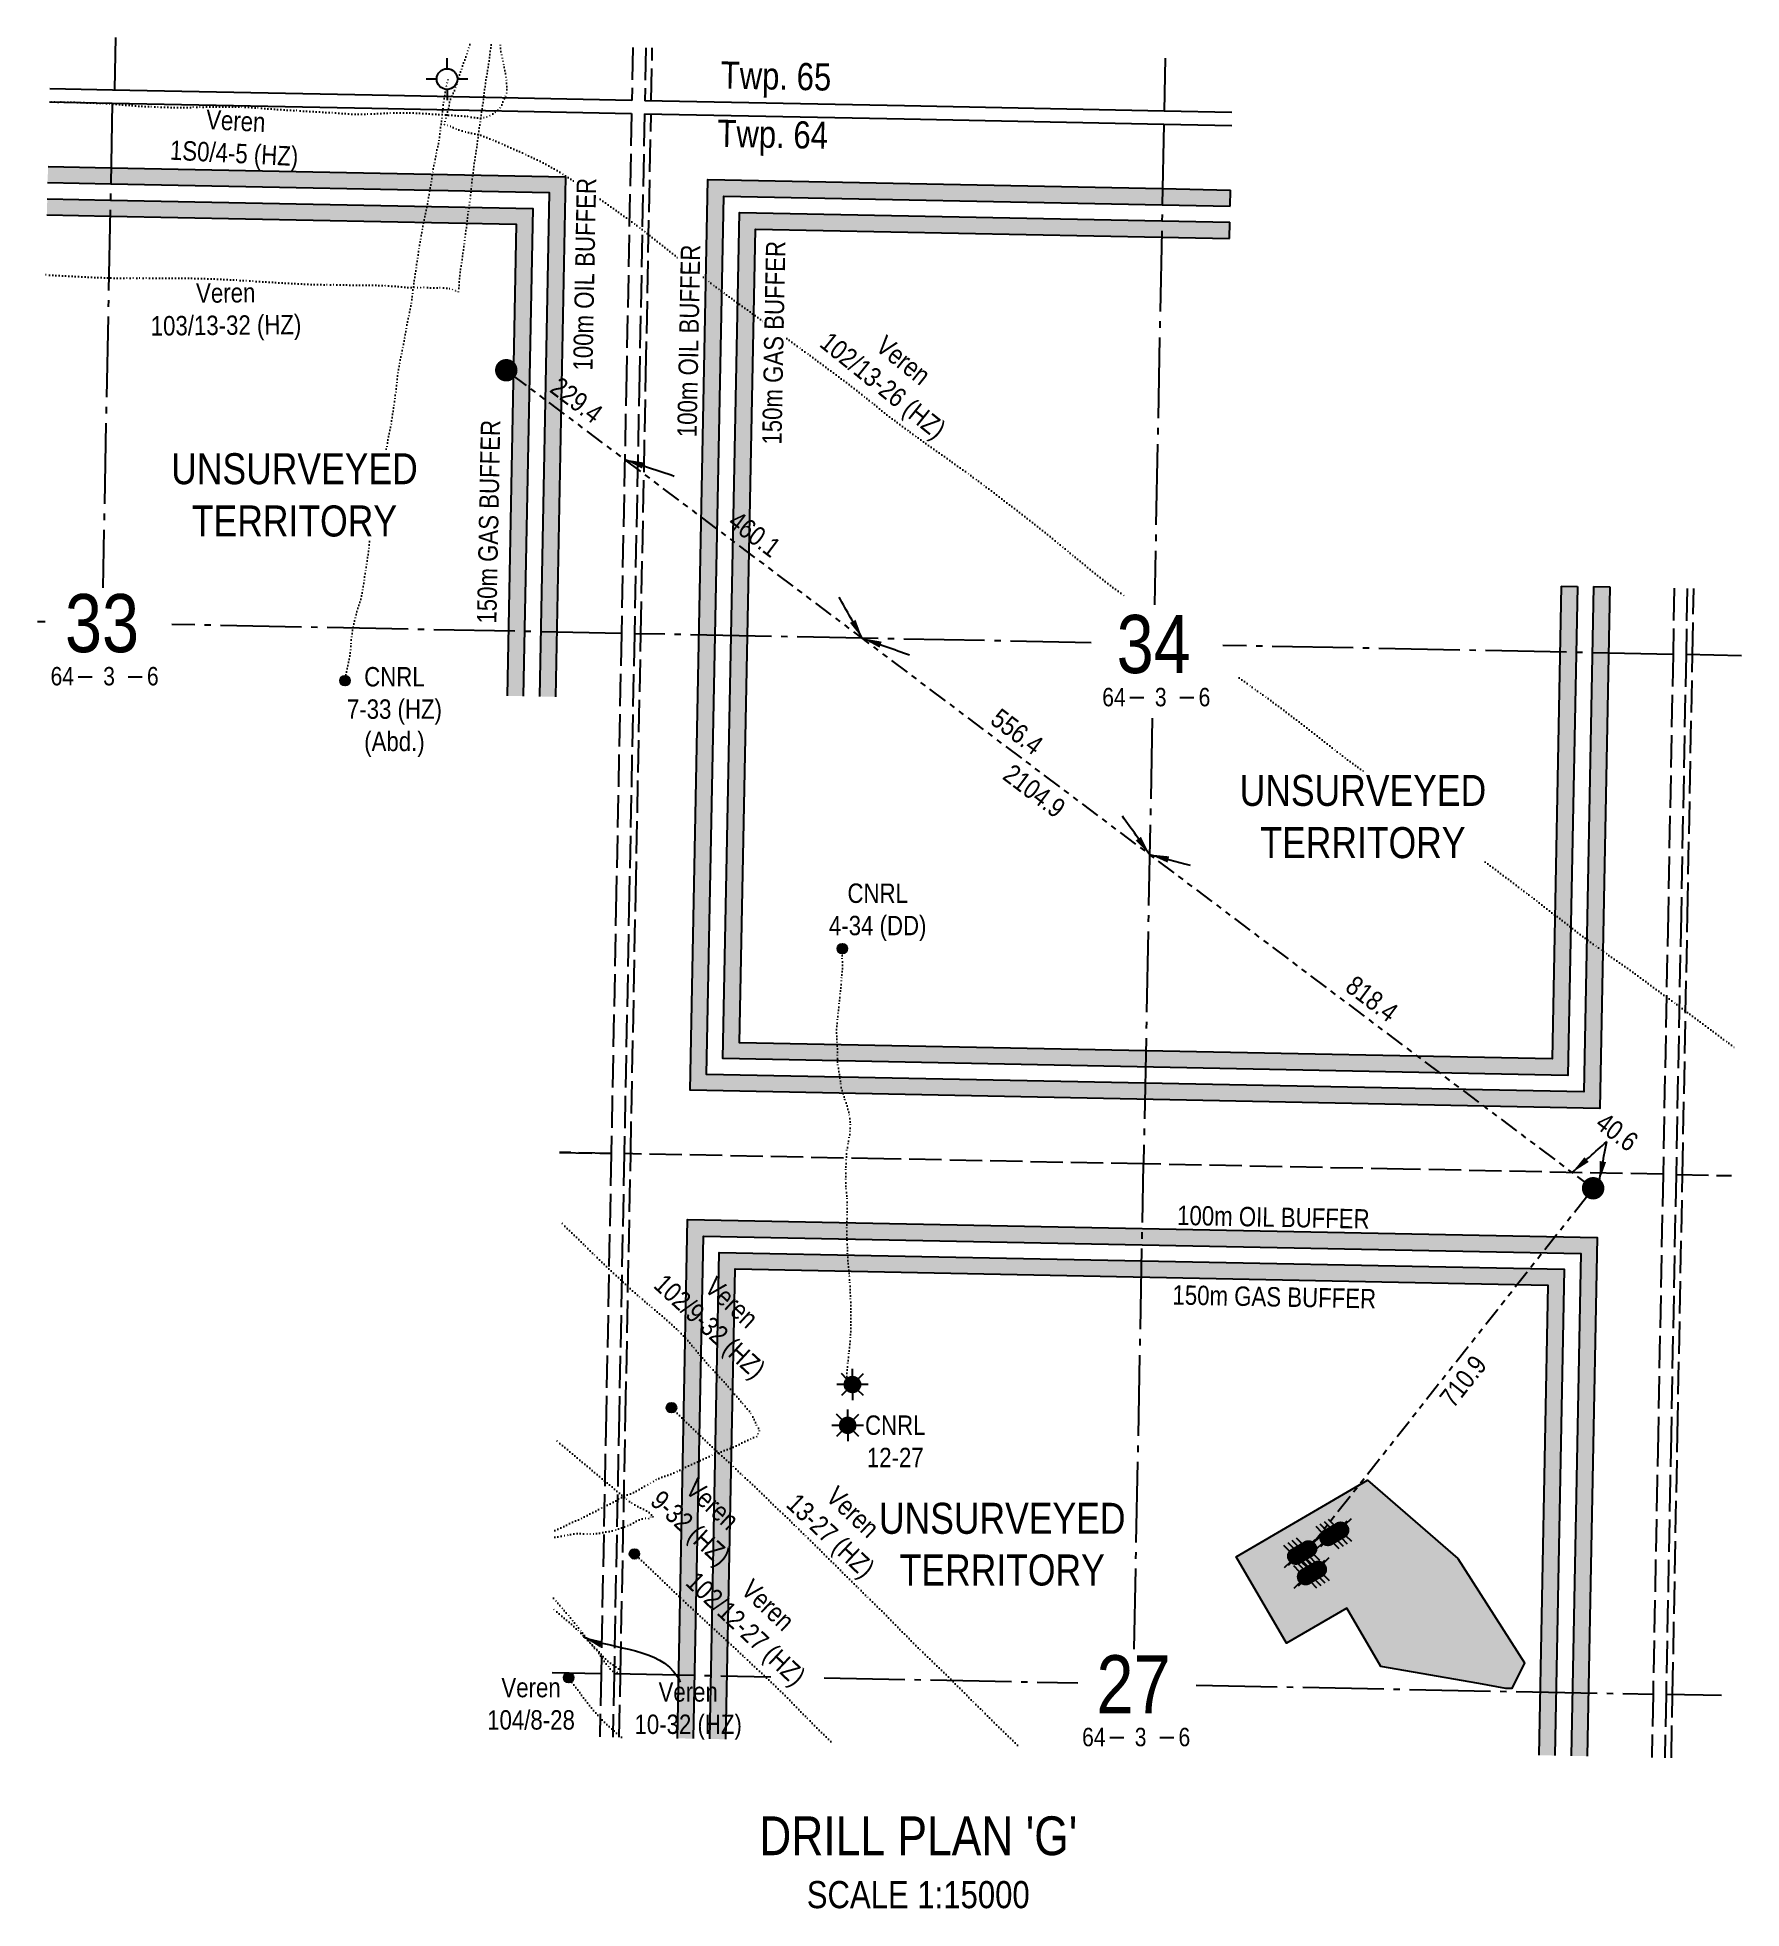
# Model space of a CAD drawing. Extents: x 398953 to 418778, y 6021401 to 6052343.
# Drawn here: x 416142 to 418778, y 6035045 to 6037939 of the extents above; entities that cross this region are included whole.
import ezdxf
from ezdxf.enums import TextEntityAlignment as Align

# ---------------------------------------------------------------- set-up
doc = ezdxf.new("R2010")
doc.units = 0
doc.header["$LTSCALE"] = 5
for name, pattern in [('foc-DOT', [1, 0.2, -0.8]), ('foc-DRILLPATH', [14.75, 6, -1.75, 1.75, -1.75, 1.75, -1.75]), ('foc-QUARTERLINE', [33, 25, -3, 2, -3]), ('foc-UNSURVEYED', [12.5, 10, -2.5])]:
    doc.linetypes.add(name, pattern=pattern)
for name, color, linetype in [('10', 1, 'Continuous'), ('9', 3, 'Continuous'), ('ABADATA-DRILL', 8, 'foc-DOT'), ('ABADATA-DRILL-T', 8, 'Continuous'), ('AS-DRILL', 8, 'foc-DOT'), ('AS-TARGET-GAS', 182, 'Continuous'), ('AS-TARGET-GAS-H', 181, 'Continuous'), ('AS-TARGET-OIL', 146, 'Continuous'), ('AS-TARGET-OIL-H', 131, 'Continuous'), ('D-TXT', 6, 'Continuous'), ('DETAIL-T', 7, 'Continuous'), ('DRILL-T', 8, 'Continuous'), ('L-BD', 7, 'Continuous'), ('L-BD1', 253, 'Continuous'), ('L-MON', 1, 'Continuous'), ('L-SEC', 7, 'Continuous'), ('L-SECLBL', 7, 'Continuous'), ('L-SECQ', 8, 'foc-QUARTERLINE'), ('L-USEC', 7, 'foc-UNSURVEYED'), ('P-BUFFER-PURPLE-T', 187, 'Continuous'), ('P-PDRILLPATH', 12, 'foc-DRILLPATH'), ('P-PROPOSED', 10, 'Continuous'), ('P-PROPOSED-H', 21, 'Continuous')]:
    doc.layers.add(name, color=color, linetype=linetype)
doc.styles.add('80CG', font='ARIALN.TTF', dxfattribs={"height": 10})
doc.styles.add('80L', font='ARIALN.TTF', dxfattribs={"height": 10})
doc.styles.add('SIMPLEX', font='ARIALN.TTF')
doc.dimstyles.new('Compass 5 000', dxfattribs={"dimscale": 5, "dimtxt": 9, "dimasz": 2, "dimexe": 0.2, "dimexo": 0.0625, "dimgap": 0.5, "dimtad": 0, "dimtih": 1, "dimtoh": 1, "dimzin": 0, "dimdsep": 46, "dimtxsty": '80CG', "dimcen": 0.1, "dimse1": 1, "dimse2": 1, "dimclrd": 256, "dimclrt": 256, "dimaunit": 1, "dimadec": 4, "dimazin": 0, "dimtfac": 0.06, "dimtofl": 0, "dimtmove": 0, "dimatfit": 1, "dimfxl": 0.2, "dimtolj": 1, "dimtzin": 0, "dimlwd": -1, "dimarcsym": 0})

msp = doc.modelspace()

# ---------------------------------------------------------------- texts
at = {"layer": 'ABADATA-DRILL-T', "char_height": 30, "attachment_point": 1, "style": '80L'}
for s, width, insert in [('\\pxqc;CNRL\\P7-33 (HZ) (Abd.)', 173.59667, (416607.359, 6036964.823)), ('\\pxqc;CNRL\\P4-34 (DD)', 173.59667, (417354.878, 6036630.098)), ('\\pxqc;CNRL\\P12-27', 173.59667, (417382.066, 6035807.47)), ('\\pxqc;Veren\\P104/8-28', 231.23452, (416789.827, 6035401.639)), ('\\pxqc;Veren\\P10-32 (HZ)', 231.23452, (417032.932, 6035394.924))]:
    msp.add_mtext_dynamic_manual_height_columns(s, width=width, gutter_width=150, heights=[0], dxfattribs=dict(at, insert=insert))
at = {"layer": 'ABADATA-DRILL-T', "attachment_point": 1, "style": '80L'}
for s, width, gutter_width, insert, char_height, rotation in [('\\pxqc;Veren \\P102/9-32 (HZ)', 212.04928, 149.935, (417147.854, 6036064.891), 29.98692, 317.448795), ('\\pxqc;Veren \\P\\pt8;9-32 (HZ)', 145.18212, 149.935, (417142.722, 6035730.291), 29.98692, 317.448795), ('\\pxqc;Veren\\P13-27 (HZ)', 164.3382, 150, (417353.659, 6035725.37), 30, 316.789905), ('\\pxqc;Veren\\P102/12-27 (HZ)', 231.23452, 150, (417198.05, 6035604.319), 30, 316.789905)]:
    msp.add_mtext_dynamic_manual_height_columns(s, width=width, gutter_width=gutter_width, heights=[0], dxfattribs=dict(at, insert=insert, char_height=char_height, rotation=rotation))
at = {"layer": 'D-TXT', "color": 3, "char_height": 41.9634, "attachment_point": 1, "rotation": 358.876667, "style": '80L'}
for s, width, insert in [('Twp. 65', 169.41818, (417199.31, 6037901.524)), ('Twp. 64', 303.92106, (417194.252, 6037811.415))]:
    msp.add_mtext_dynamic_manual_height_columns(s, width=width, gutter_width=142.376, heights=[0], dxfattribs=dict(at, insert=insert))
at = {"layer": 'DETAIL-T', "color": 3, "insert": (417634.304, 6035608.089), "char_height": 47.95816, "attachment_point": 5, "style": '80L'}
msp.add_mtext_dynamic_manual_height_columns('\\pxqc;UNSURVEYED TERRITORY', width=303.92106, gutter_width=142.376, heights=[0], dxfattribs=at)
at = {"layer": 'DETAIL-T', "color": 3, "insert": (417504.417, 6035116.139), "char_height": 59.97385, "width": 1159.00318, "attachment_point": 5, "style": '80CG'}
msp.add_mtext("\\pxqc;DRILL PLAN 'G'\\P{\\H0.7x;SCALE 1:15000}", dxfattribs=at)
at = {"layer": 'DRILL-T', "linetype": 'Continuous', "char_height": 30, "attachment_point": 1, "style": '80L'}
for s, insert, rotation in [('\\pxqc;Veren\\P1S0/4-5 (HZ)', (416294.601, 6037832.295), 357.095086), ('\\pxqc;Veren\\P103/13-32 (HZ)', (416277.879, 6037557.042), 0.545143), ('\\pxqc;Veren\\P102/13-26 (HZ)', (417370.039, 6037548.377), 321.127313)]:
    msp.add_mtext_dynamic_manual_height_columns(s, width=310.28449, gutter_width=150, heights=[0], dxfattribs=dict(at, insert=insert, rotation=rotation))
at = {"layer": 'L-BD', "style": '80L'}
msp.add_text('2104.9', height=29.9869, rotation=323.040183, dxfattribs=at).set_placement((417684.034, 6036773.319), align=Align.MIDDLE_CENTER)
at = {"layer": 'L-BD1', "style": '80L'}
msp.add_text('710.9', height=29.9869, rotation=51.485407, dxfattribs=at).set_placement((418347.217, 6035860.327), align=Align.MIDDLE_CENTER)
at = {"layer": 'P-BUFFER-PURPLE-T', "style": '80L'}
for s, p in [('460.1', (417251.289, 6037170.452)), ('556.4', (417657.231, 6036864.999)), ('818.4', (418206.247, 6036451.889)), ('40.6', (418585.41, 6036245.964))]:
    msp.add_text(s, height=29.9869, rotation=323.040183, dxfattribs=at).set_placement(p, align=Align.MIDDLE_CENTER)

# ---------------------------------------------------------------- blocks, each defined once
blk = doc.blocks.new('L-SECLBL')
at = {"layer": '9', "color": 7}
for p, q in [((-5.08, -27.83), (-12.29, -27.83)), ((20.7, -27.83), (13.5, -27.83))]:
    blk.add_line(p, q, dxfattribs=at)
at = {"layer": '10', "color": 2, "style": 'SIMPLEX'}
blk.add_attdef('SEC', text='', height=30, dxfattribs=at).set_placement((0, 0), align=Align.MIDDLE)
at = {"layer": '10', "color": 5, "style": '80L'}
blk.add_attdef('TWP', text='', height=9.5, dxfattribs=at).set_placement((-14.43, -27.37), align=Align.MIDDLE_RIGHT)
blk.add_attdef('RGE', text='', height=9.5, dxfattribs=at).set_placement((3.62, -27.37), align=Align.MIDDLE_CENTER)
blk.add_attdef('MER', text='', height=9.5, dxfattribs=at).set_placement((23.17, -27.37), align=Align.MIDDLE_LEFT)
blk = doc.blocks.new('GAS')
h = blk.add_hatch(color=255)
h.dxf.hatch_style = 1
edge = h.paths.add_edge_path()
edge.add_arc((0, 0), 0.9, 0, 360)
for p, q in [((-0.81, 0), (-1.62, 0)), ((-0.57, 0.57), (-1.14, 1.14)), ((0, 0.81), (0, 1.62)), ((0.57, 0.57), (1.14, 1.14)), ((1.62, 0), (0.81, 0)), ((-0.57, -0.57), (-1.14, -1.14)), ((0, -0.81), (0, -1.62)), ((1.14, -1.14), (0.57, -0.57))]:
    blk.add_line(p, q)
blk.add_circle((0, 0), 0.8)
blk = doc.blocks.new('BH-Existing')
at = {"layer": 'ABADATA-DRILL-T'}
h = blk.add_hatch(color=256, dxfattribs=at)
h.dxf.hatch_style = 1
edge = h.paths.add_edge_path()
edge.add_arc((0, 0), 0.5, 0, 360)
blk.add_circle((0, 0), 0.5, dxfattribs=at)
blk = doc.blocks.new('GABD')
for p, q in [((0, 0.81), (0, 1.62)), ((-0.81, 0), (-1.62, 0)), ((1.62, 0), (0.81, 0)), ((0, -0.81), (0, -1.62))]:
    blk.add_line(p, q)
blk.add_circle((0, 0), 0.8)
blk = doc.blocks.new('plbh')
at = {"layer": 'L-MON'}
h = blk.add_hatch(color=255, dxfattribs=at)
h.dxf.hatch_style = 1
edge = h.paths.add_edge_path()
edge.add_arc((0, 0), 1.16, 0, 360)
h = blk.add_hatch(color=256, dxfattribs=at)
h.dxf.hatch_style = 1
h.paths.add_polyline_path([(-0.96, 0, 1), (0.96, 0, 1)])
h.paths.add_polyline_path([(0.91, 0, -1), (-0.91, 0, -1)], flags=16)
h.paths.add_polyline_path([(0.45, 0, -1), (-0.45, 0, -1)], flags=0)
h = blk.add_hatch(color=256, dxfattribs=at)
h.dxf.hatch_style = 1
h.paths.add_polyline_path([(-0.45, 0, 1), (0.45, 0, 1)])
h.paths.add_polyline_path([(0.4, 0, -1), (-0.4, 0, -1)], flags=16)
at = {"layer": 'L-MON', "color": 240}
for radius in [0.96, 0.91, 0.45, 0.4]:
    blk.add_circle((0, 0), radius, dxfattribs=at)
blk = doc.blocks.new('WC')
at = {"layer": 'L-MON'}
h = blk.add_hatch(color=255, dxfattribs=at)
h.dxf.hatch_style = 1
edge = h.paths.add_edge_path()
edge.add_arc((0, 0), 0.9, 0, 360)
at = {"layer": 'L-MON', "color": 240, "flags": 128}
for points in [[(-0.62, 0.5), (-1.23, 1.12)], [(0.52, 0.61), (1.13, 1.21)], [(-1.18, -1.18), (-0.56, -0.57)], [(1.16, -1.18), (0.56, -0.57)]]:
    blk.add_lwpolyline(points, dxfattribs=at)
at = {"layer": 'L-MON', "color": 240}
for radius in [0.8, 0.373]:
    blk.add_circle((0, 0), radius, dxfattribs=at)

# ---------------------------------------------------------------- hatches: boundary and pattern name
at = {"layer": 'AS-TARGET-GAS-H'}
h = msp.add_hatch(color=256, dxfattribs=at)
h.dxf.hatch_style = 1
h.paths.add_polyline_path([(416156.552, 6037664.002), (416254.216, 6037662.059), (416882.577, 6037649.563), (416868.319, 6036920.377), (416893.303, 6036919.88), (416908.049, 6037674.051), (416254.713, 6037687.044), (416157.134, 6037688.984)])
h = msp.add_hatch(color=256, dxfattribs=at)
h.dxf.hatch_style = 1
h.paths.add_polyline_path([(418498.986, 6037090.143), (418484.956, 6036358.78), (417227.862, 6036383.742), (417252.468, 6037642.207), (417880.703, 6037629.712), (417985.82, 6037627.622), (417986.317, 6037652.606), (417881.2, 6037654.696), (417227.972, 6037667.688), (417202.389, 6036359.254), (418509.461, 6036333.299), (418523.971, 6037089.664)])
h = msp.add_hatch(color=256, dxfattribs=at)
h.dxf.hatch_style = 1
h.paths.add_polyline_path([(418464.307, 6035281.982), (418489.291, 6035281.492), (418503.71, 6036033.485), (417196.523, 6036059.442), (417181.837, 6035307.144), (417206.821, 6035306.656), (417221.019, 6036033.962), (418478.247, 6036008.996)])
at = {"layer": 'AS-TARGET-OIL-H'}
h = msp.add_hatch(color=256, dxfattribs=at)
h.dxf.hatch_style = 1
h.paths.add_polyline_path([(416157.716, 6037713.967), (416255.21, 6037712.028), (416933.522, 6037698.538), (416918.288, 6036919.384), (416943.272, 6036918.888), (416958.995, 6037723.026), (416255.707, 6037737.012), (416158.298, 6037738.949)])
h = msp.add_hatch(color=256, dxfattribs=at)
h.dxf.hatch_style = 1
h.paths.add_polyline_path([(417986.814, 6037677.59), (417987.311, 6037702.574), (417882.194, 6037704.665), (417178.981, 6037718.651), (417151.444, 6036310.278), (418558.47, 6036282.338), (418573.94, 6037088.705), (418548.955, 6037089.184), (418533.966, 6036307.818), (417176.916, 6036334.766), (417203.477, 6037693.169), (417881.697, 6037679.681)])
h = msp.add_hatch(color=256, dxfattribs=at)
h.dxf.hatch_style = 1
h.paths.add_polyline_path([(418514.275, 6035281.002), (418539.26, 6035280.512), (418554.637, 6036082.461), (417147.53, 6036110.403), (417131.868, 6035308.119), (417156.853, 6035307.631), (417172.026, 6036084.923), (418529.174, 6036057.973)])
at = {"layer": 'P-PROPOSED-H'}
h = msp.add_hatch(color=256, dxfattribs=at)
h.dxf.hatch_style = 1
h.paths.add_polyline_path([(418167.555, 6035509.574), (418074.038, 6035455.09), (417996.044, 6035588.959), (418199.438, 6035707.46), (418339.063, 6035586.461), (418442.12, 6035424.908), (418422.547, 6035385.104), (418413.446, 6035385.283), (418371.426, 6035393.055), (418220.212, 6035419.194)])

# ---------------------------------------------------------------- linework, layer by layer
at = {"layer": 'ABADATA-DRILL', "flags": 128}
for points in [[(416843.883, 6037927.153), (416843.18, 6037922.325), (416842.462, 6037917.328), (416841.775, 6037912.401), (416841.108, 6037907.453), (416839.817, 6037897.767), (416838.305, 6037888.004), (416836.603, 6037878.266), (416835.064, 6037868.654), (416833.781, 6037858.858), (416832.701, 6037849.177), (416831.442, 6037839.55), (416829.861, 6037829.339), (416828.223, 6037818.779), (416826.639, 6037807.918), (416825.9, 6037802.372), (416825.179, 6037796.745), (416823.763, 6037785.75), (416823.061, 6037780.543), (416822.36, 6037775.416), (416821.68, 6037770.348), (416820.971, 6037765.311), (416820.265, 6037760.454), (416819.528, 6037755.508), (416818.018, 6037745.826), (416817.297, 6037741.229), (416816.604, 6037736.522), (416815.418, 6037727.063), (416815.088, 6037723.999), (416814.777, 6037720.904), (416814.455, 6037717.72), (416814.133, 6037714.586), (416813.812, 6037711.472), (416813.47, 6037708.308), (416813.106, 6037705.084), (416812.681, 6037701.772), (416812.247, 6037698.5), (416811.412, 6037692.155), (416811.04, 6037689.012), (416810.435, 6037684.203), (416809.738, 6037679.235), (416809.039, 6037674.208), (416808.335, 6037668.931), (416807.649, 6037663.573), (416807.016, 6037658.315), (416805.814, 6037648.057), (416804.492, 6037638.291), (416803.813, 6037633.753), (416803.153, 6037629.175), (416802.533, 6037624.607), (416801.951, 6037619.957), (416801.412, 6037615.407), (416800.886, 6037611.066), (416800.365, 6037606.946), (416799.783, 6037602.746), (416799.158, 6037598.458), (416798.503, 6037594.09), (416797.838, 6037589.812), (416797.202, 6037585.414), (416796.624, 6037580.934), (416796.067, 6037576.524), (416794.982, 6037568.124), (416794.333, 6037560.585), (416794.208, 6037557.247), (416794.038, 6037554.2), (416793.825, 6037551.513), (416793.579, 6037549.158), (416793.272, 6037547.264), (416792.943, 6037545.83), (416792.745, 6037544.913), (416792.667, 6037544.495), (416792.398, 6037544.55), (416791.965, 6037544.889), (416791.46, 6037545.189), (416790.987, 6037545.528), (416790.574, 6037545.866), (416790.415, 6037545.949), (416790.267, 6037546.032), (416790.177, 6037546.064), (416789.761, 6037546.232), (416789.115, 6037546.485), (416788.222, 6037546.843), (416787.151, 6037547.294), (416785.94, 6037547.788), (416784.551, 6037548.325), (416783.001, 6037548.886), (416781.261, 6037549.41), (416779.36, 6037549.887), (416777.369, 6037550.347), (416775.217, 6037550.759), (416772.832, 6037551.056), (416770.254, 6037551.166), (416767.374, 6037551.203), (416764.104, 6037551.257), (416760.416, 6037551.37), (416756.477, 6037551.467), (416752.367, 6037551.508), (416748.077, 6037551.552), (416743.647, 6037551.599), (416739.176, 6037551.577), (416734.444, 6037551.55), (416729.443, 6037551.518), (416724.113, 6037551.593), (416718.506, 6037551.813), (416712.734, 6037552.237), (416706.773, 6037552.754), (416700.522, 6037553.277), (416693.991, 6037553.835), (416687.179, 6037554.279), (416680.054, 6037554.629), (416672.659, 6037554.955), (416665.923, 6037555.217), (416658.706, 6037555.409), (416658.206, 6037555.419), (416650.346, 6037555.493), (416642.295, 6037555.541), (416634.095, 6037555.612), (416625.694, 6037555.668), (416617.054, 6037555.717), (416608.223, 6037555.761), (416599.233, 6037555.858), (416590.044, 6037556.018), (416580.676, 6037556.222), (416571.2, 6037556.468), (416561.624, 6037556.807), (416551.981, 6037557.246), (416542.269, 6037557.757), (416542.209, 6037557.758), (416532.568, 6037558.288), (416522.857, 6037558.829), (416513.175, 6037559.369), (416503.474, 6037559.93), (416493.783, 6037560.48), (416484.122, 6037561.03), (416474.432, 6037561.641), (416464.723, 6037562.252), (416450.248, 6037563.156), (416435.653, 6037564.093), (416421.176, 6037564.878), (416406.573, 6037565.415), (416396.876, 6037565.665), (416387.25, 6037565.924), (416377.531, 6037566.105), (416363.031, 6037566.24), (416348.409, 6037566.268), (416338.707, 6037566.238), (416319.301, 6037566.139), (416309.599, 6037566.13), (416299.887, 6037566.151), (416290.166, 6037566.182), (416280.445, 6037566.203), (416270.744, 6037566.273), (416261.036, 6037566.454), (416251.339, 6037566.725), (416241.624, 6037567.046), (416231.939, 6037567.416), (416222.225, 6037567.807), (416212.512, 6037568.248), (416202.81, 6037568.759), (416188.332, 6037569.503), (416173.714, 6037570.251), (416159.235, 6037570.985), (416154.39, 6037571.216)], [(416857.595, 6037926.884), (416857.728, 6037925.939), (416858.112, 6037923.041), (416858.516, 6037920.222), (416858.913, 6037917.494), (416859.299, 6037914.766), (416859.735, 6037911.997), (416860.231, 6037909.266), (416860.709, 6037906.617), (416861.209, 6037904.066), (416861.72, 6037901.526), (416862.23, 6037898.975), (416862.77, 6037896.434), (416863.35, 6037893.882), (416863.959, 6037891.29), (416864.598, 6037888.687), (416865.186, 6037886.035), (416865.661, 6037883.235), (416866.064, 6037880.346), (416866.449, 6037877.528), (416866.856, 6037874.82), (416867.254, 6037872.161), (416867.591, 6037869.494), (416867.838, 6037866.769), (416868.013, 6037863.975), (416868.126, 6037861.092), (416868.11, 6037858.202), (416867.873, 6037855.346), (416867.358, 6037852.535), (416866.545, 6037849.841), (416865.615, 6037847.319), (416864.691, 6037845.056), (416863.801, 6037843.034), (416862.984, 6037841.159), (416862.249, 6037839.393), (416861.585, 6037837.686), (416860.922, 6037835.999), (416860.158, 6037834.264), (416859.304, 6037832.54), (416858.351, 6037830.888), (416857.261, 6037829.349), (416855.983, 6037827.934), (416854.617, 6037826.631), (416853.221, 6037825.348), (416851.766, 6037824.096), (416850.242, 6037822.896), (416848.629, 6037821.728), (416847.767, 6037821.134), (416845.364, 6037819.481), (416843.642, 6037818.355), (416841.76, 6037817.262), (416839.65, 6037816.243), (416837.282, 6037815.359), (416834.707, 6037814.64), (416832.016, 6037814.123), (416829.32, 6037813.815), (416826.548, 6037813.75), (416823.69, 6037813.886), (416820.775, 6037814.183), (416817.832, 6037814.561), (416814.8, 6037814.981), (416811.419, 6037815.468), (416807.619, 6037816.012), (416803.518, 6037816.533), (416798.986, 6037816.982), (416794.183, 6037817.357), (416788.889, 6037817.751), (416783.138, 6037818.224), (416776.975, 6037818.645), (416770.49, 6037818.972), (416763.816, 6037819.354), (416756.934, 6037819.829), (416749.852, 6037820.318), (416740.132, 6037820.909), (416719.897, 6037821.877), (416711.9, 6037822.094), (416703.789, 6037822.104), (416695.524, 6037821.936), (416687.156, 6037821.61), (416678.656, 6037821.217), (416670.036, 6037820.786), (416661.276, 6037820.369), (416652.447, 6037819.992), (416643.461, 6037819.778), (416634.381, 6037819.857), (416625.226, 6037820.217), (416616.075, 6037820.767), (416606.967, 6037821.436), (416605.079, 6037821.593), (416597.788, 6037822.096), (416579.177, 6037823.242), (416569.905, 6037823.754), (416542.331, 6037825.367), (416520.026, 6037826.835), (416504.754, 6037827.895), (416495.446, 6037828.588), (416483.142, 6037829.52), (416476.799, 6037829.965), (416467.468, 6037830.519), (416458.145, 6037830.952), (416448.799, 6037831.225), (416439.489, 6037831.328), (416430.166, 6037831.292), (416420.833, 6037831.225), (416411.49, 6037831.149), (416402.185, 6037830.991), (416392.839, 6037830.765), (416383.522, 6037830.498), (416374.186, 6037830.291), (416346.212, 6037830.391), (416327.558, 6037830.858), (416318.193, 6037831.222), (416308.892, 6037831.755), (416299.563, 6037832.408), (416290.264, 6037833.081), (416280.946, 6037833.744), (416271.628, 6037834.477), (416262.311, 6037835.231), (416252.962, 6037835.884), (416243.662, 6037836.457), (416234.34, 6037836.98), (416224.567, 6037837.423), (416215.242, 6037837.746), (416205.905, 6037837.999), (416196.567, 6037838.223), (416187.249, 6037838.406), (416177.91, 6037838.52), (416168.578, 6037838.553), (416160.62, 6037838.633)], [(416810.726, 6037927.803), (416810.372, 6037926.572), (416809.767, 6037924.783), (416809.112, 6037923.026), (416808.446, 6037921.209), (416807.87, 6037919.39), (416807.393, 6037917.499), (416806.871, 6037915.359), (416806.225, 6037913.041), (416805.553, 6037910.914), (416804.772, 6037908.839), (416803.982, 6037906.794), (416803.232, 6037904.748), (416802.326, 6037902.425), (416801.295, 6037899.815), (416800.335, 6037897.284), (416799.509, 6037894.979), (416798.732, 6037892.584), (416797.906, 6037889.76), (416796.968, 6037886.788), (416795.991, 6037883.896), (416795.097, 6037881.193), (416794.165, 6037878.551), (416793.163, 6037875.87), (416792.158, 6037873.129), (416791.287, 6037870.526), (416790.565, 6037867.89), (416790.026, 6037865.37), (416789.459, 6037863.001), (416788.845, 6037860.792), (416788.154, 6037858.685), (416787.304, 6037856.662), (416786.313, 6037854.561), (416785.279, 6037852.371), (416784.236, 6037850.171), (416783.206, 6037848.14), (416782.249, 6037846.269), (416781.357, 6037844.146), (416780.499, 6037841.692), (416779.772, 6037839.326), (416779.245, 6037836.966), (416778.829, 6037834.624), (416778.392, 6037832.222), (416777.82, 6037829.593), (416777.205, 6037826.794), (416776.602, 6037824.106), (416776.023, 6037821.597), (416775.438, 6037819.308), (416774.825, 6037817.129), (416774.185, 6037815.111), (416773.867, 6037814.197), (416773.559, 6037813.283), (416773.068, 6037811.693), (416772.65, 6037810.261), (416772.274, 6037808.948), (416771.889, 6037807.705), (416771.507, 6037806.562), (416771.166, 6037805.529), (416770.89, 6037804.684), (416770.822, 6037804.275), (416770.841, 6037804.245), (416771.028, 6037804.091), (416771.276, 6037803.996), (416771.566, 6037803.961), (416771.625, 6037803.95), (416772.174, 6037803.879), (416773.221, 6037803.698), (416774.604, 6037803.331), (416776.224, 6037802.809), (416778.162, 6037802.171), (416780.446, 6037801.336), (416783.125, 6037800.233), (416783.412, 6037800.117), (416786.496, 6037798.756), (416789.964, 6037797.098), (416793.734, 6037795.524), (416798.049, 6037794.218), (416801.173, 6037793.367), (416804.497, 6037792.491), (416808.062, 6037791.711), (416811.947, 6037790.925), (416816.172, 6037790.092), (416820.505, 6037789.196), (416825.163, 6037788.035), (416830.193, 6037786.435), (416835.524, 6037784.44), (416841.26, 6037782.117), (416847.491, 6037779.544), (416853.968, 6037776.787), (416860.78, 6037773.782), (416867.83, 6037770.673), (416875.139, 6037767.489), (416876.428, 6037766.923), (416882.566, 6037764.222), (416889.963, 6037760.916), (416890.151, 6037760.833), (416897.408, 6037757.519), (416900.907, 6037755.91), (416914.315, 6037749.596), (416923.191, 6037745.25), (416931.101, 6037741.064), (416938.954, 6037736.549), (416946.833, 6037731.853), (416954.74, 6037727.067), (416962.706, 6037722.21), (416970.75, 6037717.221), (416978.82, 6037712.061), (416986.856, 6037706.692), (416994.829, 6037701.154), (417002.631, 6037695.57), (417002.729, 6037695.498), (417010.579, 6037689.793), (417018.459, 6037684.117), (417026.369, 6037678.471), (417034.301, 6037672.864), (417042.202, 6037667.227), (417050.041, 6037661.522), (417057.9, 6037655.777), (417065.749, 6037650.061), (417073.566, 6037644.267), (417081.242, 6037638.345), (417088.875, 6037632.334), (417096.221, 6037626.478), (417103.794, 6037620.428), (417111.397, 6037614.398), (417119.05, 6037608.386), (417126.725, 6037602.434), (417134.39, 6037596.482), (417142.064, 6037590.531), (417149.739, 6037584.589), (417157.414, 6037578.677), (417165.16, 6037572.803), (417172.876, 6037566.921), (417180.492, 6037561.04), (417188.228, 6037555.147), (417196.015, 6037549.333), (417203.822, 6037543.518), (417215.475, 6037534.898), (417227.279, 6037526.334), (417239.055, 6037517.861), (417250.939, 6037509.316), (417262.716, 6037500.863), (417274.631, 6037492.347), (417286.376, 6037483.845), (417298.127, 6037475.122), (417309.8, 6037466.521), (417321.654, 6037457.927), (417333.368, 6037449.385), (417345.129, 6037440.672), (417356.761, 6037432.012), (417368.533, 6037423.329), (417380.175, 6037414.689), (417391.865, 6037405.887), (417403.363, 6037397.05), (417414.376, 6037388.422), (417421.388, 6037382.873), (417432.672, 6037373.769), (417443.66, 6037364.912), (417455.015, 6037355.897), (417466.039, 6037347.369), (417477.62, 6037338.65), (417488.732, 6037330.46), (417500.446, 6037321.918), (417511.777, 6037313.734), (417523.605, 6037305.35), (417535.285, 6037297.109), (417547.072, 6037288.675), (417558.652, 6037280.416), (417570.469, 6037272.023), (417582.295, 6037263.559), (417593.969, 6037254.958), (417605.688, 6037246.166), (417617.3, 6037237.486), (417629.029, 6037228.664), (417640.517, 6037219.806), (417652.052, 6037210.788), (417663.479, 6037201.852), (417675.054, 6037192.843), (417686.501, 6037183.946), (417698.025, 6037174.868), (417709.339, 6037165.794), (417713.178, 6037162.668), (417720.688, 6037156.479), (417728.188, 6037150.271), (417735.708, 6037144.122), (417743.259, 6037137.992), (417750.77, 6037131.833), (417758.27, 6037125.655), (417765.769, 6037119.446), (417773.3, 6037113.297), (417780.892, 6037107.227), (417788.457, 6037101.287), (417796.121, 6037095.315), (417803.826, 6037089.383), (417811.593, 6037083.539), (417819.41, 6037077.744), (417824.956, 6037073.716)], [(416776.573, 6037873.432), (416776.573, 6037873.432), (416776.573, 6037873.432), (416776.582, 6037873.342), (416776.599, 6037873.212), (416776.607, 6037873.091), (416776.58, 6037872.762), (416776.482, 6037872.344), (416776.321, 6037871.807), (416776.118, 6037871.101), (416775.891, 6037870.275), (416775.631, 6037869.25), (416775.347, 6037868.035), (416775.04, 6037866.661), (416774.719, 6037865.067), (416774.395, 6037863.363), (416774.089, 6037861.509), (416773.779, 6037859.514), (416773.427, 6037857.371), (416773.042, 6037855.088), (416772.584, 6037852.657), (416772.094, 6037850.106), (416771.621, 6037847.425), (416771.127, 6037844.674), (416770.64, 6037841.803), (416770.191, 6037838.791), (416769.798, 6037835.598), (416769.433, 6037832.275), (416769.053, 6037828.751), (416768.692, 6037825.128), (416768.267, 6037821.295), (416767.801, 6037817.454), (416767.387, 6037813.701), (416766.961, 6037809.829), (416766.485, 6037805.987), (416765.947, 6037802.027), (416765.389, 6037798.067), (416764.883, 6037794.177), (416764.396, 6037790.285), (416763.939, 6037786.394), (416763.414, 6037782.573), (416762.786, 6037778.595), (416762.1, 6037774.738), (416761.294, 6037770.883), (416760.469, 6037767.098), (416759.676, 6037763.363), (416758.924, 6037759.717), (416758.15, 6037755.972), (416757.407, 6037752.246), (416756.723, 6037748.528), (416756.018, 6037744.702), (416755.305, 6037741.015), (416754.623, 6037737.348), (416753.991, 6037733.669), (416753.358, 6037729.981), (416752.694, 6037726.243), (416752.071, 6037722.505), (416751.467, 6037718.746), (416750.883, 6037715.007), (416750.34, 6037711.297), (416749.816, 6037707.566), (416749.222, 6037703.797), (416748.548, 6037700.03), (416747.864, 6037696.252), (416747.18, 6037692.535), (416746.558, 6037688.847), (416745.966, 6037685.198), (416745.293, 6037681.48), (416744.509, 6037677.735), (416743.735, 6037673.989), (416742.962, 6037670.264), (416742.219, 6037666.578), (416741.477, 6037662.912), (416740.755, 6037659.255), (416740.023, 6037655.619), (416739.302, 6037652.022), (416738.631, 6037648.415), (416737.962, 6037644.887), (416737.281, 6037641.32), (416736.59, 6037637.703), (416735.909, 6037634.096), (416735.248, 6037630.488), (416734.625, 6037626.799), (416733.973, 6037623.121), (416733.331, 6037619.463), (416732.709, 6037615.835), (416732.097, 6037612.166), (416731.514, 6037608.477), (416730.972, 6037604.817), (416730.429, 6037601.097), (416729.866, 6037597.397), (416729.293, 6037593.698), (416728.74, 6037589.978), (416728.197, 6037586.278), (416727.675, 6037582.637), (416727.184, 6037579.026), (416726.683, 6037575.416), (416726.171, 6037571.765), (416725.628, 6037568.025), (416725.053, 6037564.215), (416724.497, 6037560.396), (416723.983, 6037556.635), (416723.491, 6037552.984), (416723.02, 6037549.363), (416722.539, 6037545.741), (416722.038, 6037542.121), (416721.556, 6037538.469), (416721.063, 6037534.788), (416720.55, 6037531.078), (416720.016, 6037527.327), (416719.361, 6037523.51), (416718.595, 6037519.624), (416717.808, 6037515.759), (416716.993, 6037511.954), (416716.199, 6037508.189), (416715.424, 6037504.353), (416714.688, 6037500.527), (416713.931, 6037496.631), (416713.165, 6037492.745), (416712.479, 6037488.888), (416711.884, 6037485.089), (416711.311, 6037481.36), (416710.708, 6037477.691), (416709.975, 6037473.995), (416709.204, 6037470.339), (416708.471, 6037466.673), (416707.699, 6037463.027), (416706.939, 6037459.431), (416706.219, 6037455.885), (416705.539, 6037452.368), (416704.898, 6037448.77), (416704.237, 6037445.162), (416703.587, 6037441.564), (416702.924, 6037437.896), (416702.221, 6037434.179), (416701.56, 6037430.562), (416700.939, 6037426.953), (416700.287, 6037423.295), (416699.614, 6037419.608), (416699.023, 6037415.979), (416698.52, 6037412.288), (416698.077, 6037408.566), (416697.702, 6037404.793), (416697.399, 6037401.048), (416697.076, 6037397.343), (416696.614, 6037393.722), (416696.064, 6037390.162), (416695.527, 6037386.732), (416695.022, 6037383.431), (416694.598, 6037380.199), (416694.216, 6037377.036), (416693.8, 6037373.703), (416693.391, 6037370.181), (416692.991, 6037366.658), (416692.552, 6037363.126), (416692.041, 6037359.535), (416691.429, 6037355.856), (416690.764, 6037352.059), (416690.107, 6037348.171), (416689.492, 6037344.342), (416688.867, 6037340.534), (416688.161, 6037336.697), (416687.386, 6037332.851), (416686.599, 6037328.966), (416685.823, 6037325.111), (416685.057, 6037321.265), (416684.311, 6037317.399), (416683.595, 6037313.542), (416682.919, 6037309.665), (416682.213, 6037305.798), (416681.486, 6037301.892), (416680.789, 6037298.004), (416680.123, 6037294.167), (416679.449, 6037290.369), (416678.764, 6037286.592), (416678.058, 6037282.745), (416677.312, 6037278.869), (416676.526, 6037274.994), (416675.73, 6037271.129), (416674.923, 6037267.264), (416674.117, 6037263.399), (416673.34, 6037259.463), (416672.584, 6037255.618), (416671.87, 6037251.871), (416671.217, 6037248.173), (416670.572, 6037244.375), (416669.885, 6037240.468), (416669.251, 6037236.69), (416668.678, 6037232.96), (416668.075, 6037229.271), (416667.412, 6037225.564), (416666.707, 6037221.767), (416665.922, 6037217.981), (416665.109, 6037214.247), (416664.335, 6037210.521), (416663.562, 6037206.806), (416663.032, 6037204.236), (416662.778, 6037203.04), (416661.994, 6037199.295), (416661.983, 6037199.215), (416661.206, 6037195.31), (416660.477, 6037191.323), (416660.084, 6037189.121), (416659.769, 6037187.377), (416659.102, 6037183.469), (416658.496, 6037179.57), (416657.959, 6037175.68), (416657.722, 6037173.814), (416657.432, 6037171.779), (416656.915, 6037167.869), (416656.418, 6037163.968), (416655.933, 6037160.127), (416655.498, 6037156.325), (416655.314, 6037154.618), (416655.124, 6037152.591), (416654.802, 6037148.927), (416654.41, 6037145.264), (416653.919, 6037141.673), (416653.328, 6037138.064), (416652.698, 6037134.505), (416652.098, 6037130.946), (416651.509, 6037127.407), (416650.93, 6037123.918), (416650.361, 6037120.428), (416649.773, 6037116.959), (416649.254, 6037113.479), (416648.755, 6037109.948), (416648.266, 6037106.447), (416647.806, 6037102.915), (416647.325, 6037099.294), (416646.782, 6037095.614), (416646.18, 6037091.925), (416645.568, 6037088.267), (416644.974, 6037084.517), (416644.358, 6037080.669), (416643.723, 6037076.881), (416643.054, 6037073.373), (416642.29, 6037070.108), (416641.369, 6037067.025), (416640.299, 6037063.985), (416639.198, 6037060.907), (416638.134, 6037057.657), (416637.098, 6037054.296), (416636.143, 6037050.985), (416635.258, 6037047.691), (416634.373, 6037044.428), (416633.429, 6037041.146), (416632.551, 6037037.713), (416631.781, 6037034.157), (416631.098, 6037030.48), (416630.434, 6037026.692), (416629.759, 6037022.915), (416629.066, 6037019.168), (416628.412, 6037015.45), (416627.841, 6037011.82), (416627.401, 6037008.258), (416627.103, 6037004.814), (416626.936, 6037001.416), (416626.819, 6036998.008), (416626.653, 6036994.65), (416626.38, 6036991.425), (416625.968, 6036988.293), (416625.508, 6036985.241), (416624.997, 6036982.14), (416624.483, 6036978.93), (416623.93, 6036975.7), (416623.266, 6036972.453), (416622.502, 6036969.207), (416621.741, 6036966.111), (416621.043, 6036963.185), (416620.448, 6036960.406), (416619.926, 6036957.746), (416619.487, 6036955.244), (416619.1, 6036952.891), (416618.768, 6036950.737), (416618.028, 6036945.671), (416617.781, 6036943.805)], [(418001.001, 6036948.246), (418002.135, 6036947.419), (418009.974, 6036941.674), (418017.823, 6036935.929), (418025.702, 6036930.223), (418033.612, 6036924.556), (418041.543, 6036918.93), (418049.423, 6036913.234), (418057.241, 6036907.459), (418065.039, 6036901.665), (418072.746, 6036895.872), (418080.472, 6036889.969), (418088.217, 6036884.046), (418095.922, 6036878.113), (418103.547, 6036872.212), (418111.252, 6036866.29), (418118.8, 6036860.501), (418126.484, 6036854.528), (418134.128, 6036848.527), (418141.751, 6036842.486), (418149.343, 6036836.426), (418156.986, 6036830.405), (418164.701, 6036824.462), (418172.447, 6036818.598), (418180.207, 6036812.905), (418188.138, 6036807.258), (418196.068, 6036801.591), (418203.926, 6036795.846), (418211.753, 6036789.981), (418219.509, 6036784.127), (418227.317, 6036778.323), (418235.145, 6036772.568), (418242.973, 6036766.793), (418250.801, 6036761.018), (418258.639, 6036755.223), (418266.487, 6036749.448), (418274.366, 6036743.722), (418282.225, 6036738.006), (418290.094, 6036732.291), (418297.864, 6036726.577), (418305.661, 6036720.772), (418317.242, 6036712.033), (418328.969, 6036703.111), (418340.508, 6036694.323), (418352.276, 6036685.44), (418363.857, 6036676.711), (418375.646, 6036667.887), (418383.433, 6036662.053), (418391.209, 6036656.189), (418398.985, 6036650.295), (418406.771, 6036644.421), (418414.548, 6036638.587), (418422.324, 6036632.713), (418430.079, 6036626.82), (418437.825, 6036620.907), (418445.57, 6036615.003), (418453.305, 6036609.08), (418461.019, 6036603.097), (418468.724, 6036597.165), (418480.243, 6036588.357), (418491.93, 6036579.436), (418503.439, 6036570.618), (418515.066, 6036561.688), (418526.534, 6036552.811), (418538.191, 6036543.87), (418545.438, 6036538.557), (418553.219, 6036532.973), (418561.021, 6036527.388), (418568.853, 6036521.783), (418580.69, 6036513.409), (418592.501, 6036505.205), (418604.38, 6036496.88), (418616.263, 6036488.265), (418627.926, 6036479.655), (418639.135, 6036471.333), (418650.778, 6036462.712), (418662.609, 6036454.028), (418674.324, 6036445.476), (418685.405, 6036437.307), (418697.048, 6036428.657), (418708.473, 6036420.151), (418720.115, 6036411.51), (418731.62, 6036403.003), (418743.222, 6036394.303), (418754.594, 6036385.668), (418766.185, 6036376.949), (418766.331, 6036376.839)], [(417402.599, 6035855.276), (417396.322, 6035850.847), (417395.805, 6035850.507), (417395.501, 6035850.303), (417395.197, 6035850.099), (417394.924, 6035849.934), (417394.722, 6035849.838), (417394.54, 6035849.772), (417394.359, 6035849.715), (417394.168, 6035849.669), (417393.958, 6035849.623), (417393.746, 6035849.567), (417393.545, 6035849.501), (417393.344, 6035849.435), (417393.163, 6035849.389), (417393.043, 6035849.381), (417392.963, 6035849.382), (417392.892, 6035849.374), (417392.833, 6035849.395), (417392.794, 6035849.456), (417392.776, 6035849.536), (417392.757, 6035849.636), (417392.719, 6035849.727), (417392.681, 6035849.838), (417392.665, 6035850.018), (417392.661, 6035850.309), (417392.678, 6035850.688), (417392.707, 6035851.168), (417392.74, 6035851.797), (417392.764, 6035852.547), (417392.781, 6035853.417), (417392.802, 6035854.467), (417392.835, 6035855.666), (417392.881, 6035856.995), (417392.94, 6035858.455), (417393.03, 6035860.033), (417393.174, 6035861.771), (417393.328, 6035863.488), (417393.513, 6035865.295), (417393.704, 6035867.361), (417393.897, 6035869.568), (417394.082, 6035871.865), (417394.258, 6035874.252), (417394.457, 6035876.729), (417394.688, 6035879.345), (417394.951, 6035882.09), (417395.216, 6035884.915), (417395.483, 6035887.801), (417395.792, 6035890.835), (417396.109, 6035893.749), (417396.448, 6035896.763), (417396.769, 6035899.878), (417397.114, 6035903.242), (417397.471, 6035906.645), (417397.859, 6035910.138), (417398.25, 6035913.742), (417398.641, 6035917.425), (417398.972, 6035921.009), (417399.264, 6035924.714), (417399.508, 6035928.51), (417399.732, 6035932.316), (417399.927, 6035936.123), (417400.069, 6035939.841), (417400.192, 6035943.549), (417400.286, 6035947.388), (417400.349, 6035951.108), (417400.372, 6035954.868), (417400.367, 6035958.689), (417400.339, 6035962.36), (417400.302, 6035966.122), (417400.265, 6035969.833), (417400.207, 6035973.535), (417400.115, 6035977.027), (417399.995, 6035980.63), (417399.874, 6035984.153), (417399.734, 6035987.737), (417399.574, 6035991.34), (417399.416, 6035995.004), (417399.256, 6035998.608), (417399.097, 6036002.282), (417398.948, 6036005.905), (417398.775, 6036009.339), (417398.579, 6036012.614), (417398.348, 6036016.159), (417398.104, 6036019.515), (417397.82, 6036022.941), (417397.468, 6036026.408), (417397.085, 6036029.866), (417396.694, 6036033.395), (417396.398, 6036036.681), (417396.143, 6036040.007), (417395.881, 6036043.502), (417395.638, 6036046.918), (417395.407, 6036050.463), (417395.218, 6036054.117), (417395.072, 6036057.891), (417394.948, 6036061.774), (417394.844, 6036065.677), (417394.712, 6036069.68), (417394.587, 6036073.543), (417394.436, 6036077.557), (417394.216, 6036081.662), (417393.983, 6036085.628), (417393.784, 6036089.792), (417393.714, 6036093.874), (417393.752, 6036097.904), (417393.868, 6036101.793), (417394.046, 6036105.77), (417394.211, 6036109.628), (417394.309, 6036113.616), (417394.374, 6036117.466), (417394.441, 6036121.375), (417394.496, 6036125.235), (417394.548, 6036128.935), (417394.578, 6036132.535), (417394.566, 6036136.016), (417394.494, 6036139.508), (417394.322, 6036142.952), (417394.052, 6036146.568), (417393.723, 6036150.205), (417393.357, 6036154.003), (417392.982, 6036157.851), (417392.647, 6036161.708), (417392.441, 6036165.493), (417392.357, 6036169.365), (417392.36, 6036173.146), (417392.384, 6036176.906), (417392.425, 6036180.566), (417392.454, 6036184.106), (417392.49, 6036187.466), (417392.56, 6036190.525), (417392.64, 6036193.624), (417392.727, 6036196.533), (417392.866, 6036199.541), (417393.034, 6036202.508), (417393.18, 6036205.386), (417393.308, 6036208.344), (417393.447, 6036211.382), (417393.719, 6036214.547), (417394.099, 6036217.66), (417394.634, 6036220.961), (417395.26, 6036224.319), (417395.873, 6036227.578), (417396.488, 6036230.886), (417397.103, 6036234.195), (417397.688, 6036237.514), (417398.235, 6036240.944), (417398.681, 6036244.316), (417398.991, 6036247.421), (417399.251, 6036251.006), (417399.364, 6036254.245), (417399.381, 6036257.645), (417399.281, 6036261.238), (417399.08, 6036264.782), (417398.629, 6036268.302), (417397.929, 6036271.906), (417397.148, 6036275.452), (417396.325, 6036278.879), (417395.354, 6036282.448), (417394.333, 6036285.979), (417393.249, 6036289.381), (417392.143, 6036292.653), (417391.104, 6036295.814), (417390.203, 6036298.852), (417389.301, 6036301.85), (417388.251, 6036304.891), (417387.044, 6036308.135), (417385.905, 6036311.788), (417385.082, 6036315.745), (417384.56, 6036319.776), (417384.099, 6036323.796), (417383.557, 6036327.827), (417382.91, 6036332.081), (417382.15, 6036336.706), (417381.371, 6036341.362), (417380.665, 6036345.687), (417380.06, 6036350.02), (417379.607, 6036353.989), (417379.34, 6036357.745), (417379.259, 6036361.257), (417379.299, 6036364.837), (417379.399, 6036368.456), (417379.46, 6036372.065), (417379.407, 6036375.517), (417379.25, 6036378.721), (417379.068, 6036381.735), (417378.861, 6036384.96), (417378.663, 6036388.134), (417378.471, 6036391.088), (417378.262, 6036394.223), (417378.076, 6036397.517), (417378.01, 6036400.799), (417378.063, 6036403.999), (417378.215, 6036407.196), (417378.437, 6036410.373), (417378.719, 6036413.518), (417379.064, 6036416.882), (417379.396, 6036420.056), (417379.707, 6036423.16), (417380.018, 6036426.265), (417380.307, 6036429.33), (417380.607, 6036432.395), (417380.958, 6036435.498), (417381.38, 6036438.701), (417381.793, 6036441.903), (417382.134, 6036445.047), (417382.459, 6036448.361), (417382.787, 6036451.856), (417383.128, 6036455.49), (417383.501, 6036459.203), (417383.852, 6036462.827), (417384.224, 6036466.5), (417384.635, 6036470.143), (417385.031, 6036473.516), (417385.38, 6036476.57), (417385.624, 6036479.346), (417385.808, 6036482.093), (417385.981, 6036484.79), (417386.204, 6036487.496), (417386.501, 6036490.411), (417386.792, 6036493.545), (417386.963, 6036496.693), (417387.037, 6036499.962), (417387.063, 6036503.352), (417387.032, 6036506.863), (417386.974, 6036510.575), (417386.907, 6036514.297), (417386.835, 6036517.809), (417386.793, 6036521.261), (417386.79, 6036523.181), (417386.982, 6036529.429)], [(416942.05, 6035619.038), (416943.432, 6035619.266), (416948.18, 6035620.093), (416952.966, 6035620.909), (416957.613, 6035621.728), (416962.001, 6035622.562), (416966.328, 6035623.387), (416970.504, 6035624.166), (416974.765, 6035624.702), (416979.359, 6035624.842), (416983.747, 6035624.706), (416988.063, 6035624.481), (416992.521, 6035624.304), (416997.099, 6035624.184), (417001.592, 6035624.276), (417006.252, 6035624.724), (417010.755, 6035625.386), (417014.87, 6035626.085), (417018.654, 6035626.781), (417022.338, 6035627.459), (417026.133, 6035628.165), (417029.646, 6035628.816), (417033.041, 6035629.509), (417036.594, 6035630.64), (417040.493, 6035632.094), (417044.532, 6035633.544), (417048.277, 6035634.771), (417051.77, 6035635.913), (417055.568, 6035637.309), (417059.227, 6035638.757), (417062.491, 6035640.443), (417065.356, 6035642.227), (417067.757, 6035643.741), (417070.082, 6035644.995), (417072.603, 6035646.046), (417075.061, 6035646.958), (417077.216, 6035647.706), (417078.978, 6035648.291), (417080.417, 6035648.733), (417081.59, 6035648.86), (417082.576, 6035648.651), (417083.392, 6035648.425), (417084.079, 6035648.261), (417084.707, 6035648.149), (417085.245, 6035648.068), (417085.644, 6035648.02), (417085.953, 6035647.954), (417086.262, 6035647.898), (417086.611, 6035647.871), (417086.961, 6035647.824), (417087.29, 6035647.798), (417087.631, 6035647.861), (417087.914, 6035647.976), (417088.157, 6035648.121), (417088.399, 6035648.256), (417088.661, 6035648.351), (417088.923, 6035648.436), (417089.195, 6035648.531), (417089.447, 6035648.616), (417089.738, 6035648.67), (417090.079, 6035648.723), (417090.441, 6035648.836), (417090.655, 6035649.042), (417090.693, 6035649.442), (417090.614, 6035650.023), (417090.546, 6035650.625), (417090.596, 6035650.624), (417090.707, 6035650.161), (417090.84, 6035649.779), (417090.963, 6035649.436), (417091.148, 6035649.173), (417091.385, 6035649.048), (417091.585, 6035649.024), (417091.756, 6035649.091), (417091.908, 6035649.198), (417092.111, 6035649.344), (417092.385, 6035649.508), (417092.708, 6035649.662), (417092.981, 6035649.837), (417093.215, 6035650.042), (417093.409, 6035650.218), (417093.612, 6035650.384), (417093.876, 6035650.559), (417094.16, 6035650.774), (417094.385, 6035651.049), (417094.117, 6035651.655), (417092.952, 6035652.958), (417090.978, 6035654.777), (417088.378, 6035656.848), (417085.609, 6035658.993), (417082.588, 6035660.983), (417078.267, 6035662.988), (417073.2, 6035665.268), (417067.932, 6035667.952), (417061.379, 6035671.921), (417053.709, 6035677.603), (416942.925, 6035770.259)], [(417369.045, 6035303.458), (417360.515, 6035311.704), (417346.723, 6035325.281), (417333.015, 6035339.067), (417319.568, 6035352.897), (417306.149, 6035366.617), (417292.497, 6035380.182), (417278.589, 6035393.471), (417264.441, 6035406.705), (417250.431, 6035419.867), (417236.391, 6035433.059), (417222.351, 6035446.181), (417208.141, 6035459.346), (417193.958, 6035472.39), (417179.807, 6035485.464), (417165.627, 6035498.619), (417151.516, 6035511.732), (417137.386, 6035524.906), (417123.429, 6035538.226), (417109.626, 6035551.724), (417095.818, 6035565.021), (417080.108, 6035579.755), (417065.457, 6035593.369)], [(416940.204, 6035524.887), (416941.405, 6035523.552), (416944.104, 6035520.458), (416946.626, 6035517.468), (416948.962, 6035514.682), (416951.181, 6035512.077), (416953.568, 6035509.36), (416956.063, 6035506.531), (416958.421, 6035503.854), (416960.898, 6035501.125), (416963.345, 6035498.386), (416965.634, 6035495.791), (416967.802, 6035493.098), (416969.82, 6035490.428), (416971.761, 6035487.899), (416973.742, 6035485.38), (416975.815, 6035482.968), (416977.974, 6035480.366), (416980.167, 6035477.432), (416982.469, 6035474.456), (416984.881, 6035471.468), (416987.39, 6035468.348), (416989.975, 6035465.037), (416992.521, 6035461.756), (416995.01, 6035458.607), (416997.539, 6035455.477), (417000.185, 6035452.194), (417002.735, 6035449.104), (417005.112, 6035446.396), (417007.545, 6035443.458), (417010.039, 6035440.068), (417012.244, 6035436.724), (417014.069, 6035433.898), (417015.995, 6035431.13), (417018.322, 6035427.883), (417020.728, 6035424.626), (417021.186, 6035424.027), (417022.991, 6035421.711), (417025.1, 6035419.069), (417027.003, 6035416.661), (417028.653, 6035414.608), (417030.092, 6035413.01), (417031.308, 6035411.765), (417032.464, 6035410.523), (417033.551, 6035409.371), (417034.446, 6035408.593), (417035.196, 6035408.068), (417035.83, 6035407.776), (417036.231, 6035407.828), (417036.456, 6035408.054), (417036.69, 6035408.259), (417036.914, 6035408.475), (417037.149, 6035408.72), (417037.445, 6035409.005), (417037.822, 6035409.367), (417038.22, 6035409.769), (417038.577, 6035410.103), (417038.71, 6035410.29), (417038.753, 6035410.419), (417039.006, 6035410.594), (417039.38, 6035410.777), (417039.773, 6035410.939), (417040.145, 6035411.052), (417040.477, 6035411.135), (417040.748, 6035411.15), (417040.902, 6035410.877), (417041.024, 6035410.484), (417041.17, 6035410.242), (417041.396, 6035410.067), (417041.635, 6035409.972), (417041.844, 6035409.928), (417042.143, 6035409.902), (417042.473, 6035409.886), (417042.803, 6035409.889), (417043.124, 6035409.953), (417043.508, 6035410.106), (417043.961, 6035410.257), (417044.404, 6035410.428), (417044.837, 6035410.58), (417045.22, 6035410.732), (417045.261, 6035410.781), (417045.101, 6035411.305), (417043.939, 6035412.718), (417041.77, 6035414.811), (417038.877, 6035417.268), (417035.24, 6035419.98), (417031.152, 6035422.661), (417026.908, 6035425.574), (417022.998, 6035428.682), (417019.002, 6035432.481), (417014.403, 6035437.692), (417009.456, 6035443.471), (417003.66, 6035449.325), (416996.543, 6035456.206), (416988.208, 6035464.702), (416983.612, 6035469.503), (416978.729, 6035474.5), (416976.679, 6035476.54), (416973.704, 6035479.409), (416968.33, 6035484.336), (416962.674, 6035489.197), (416956.907, 6035493.972), (416951.129, 6035498.706), (416945.48, 6035503.398), (416939.978, 6035507.967), (416939.874, 6035508.052)], [(417045.382, 6035309.805), (417038.189, 6035316.072), (417023.648, 6035328.673), (417010.107, 6035342.266), (416997.485, 6035356.861), (416985.695, 6035372.13), (416976.747, 6035384.284), (416963.674, 6035401.958)]]:
    msp.add_lwpolyline(points, dxfattribs=at)
at = {"layer": 'AS-DRILL', "flags": 128}
for points in [[(416942.26, 6035629.748), (416945.368, 6035630.866), (416949.518, 6035632.815), (416953.921, 6035634.969), (416958.452, 6035637.011), (416958.603, 6035637.078), (416962.985, 6035639.202), (416967.823, 6035641.588), (416973.1, 6035643.904), (416978.446, 6035646.19), (416983.965, 6035648.652), (416990.116, 6035651.692), (416996.493, 6035655.057), (417002.859, 6035658.353), (417009.173, 6035661.53), (417015.202, 6035664.482), (417021.382, 6035667.471), (417027.775, 6035670.646), (417033.962, 6035674.016), (417039.531, 6035677.437), (417044.612, 6035680.528), (417050.327, 6035683.266), (417056.886, 6035685.698), (417062.769, 6035687.823), (417067.582, 6035689.959), (417071.961, 6035692.433), (417076.106, 6035695.183), (417080.8, 6035697.881), (417085.658, 6035700.296), (417090.106, 6035702.659), (417094.438, 6035705.275), (417099.267, 6035708.25), (417104.954, 6035711.099), (417111.782, 6035713.496), (417118.988, 6035715.755), (417125.306, 6035718.111), (417131.068, 6035720.729), (417137.179, 6035723.749), (417143.691, 6035726.892), (417150.001, 6035729.879), (417155.865, 6035732.564), (417161.314, 6035734.978), (417166.824, 6035737.51), (417172.962, 6035740.38), (417179.301, 6035743.336), (417185.505, 6035746.025), (417191.403, 6035748.39), (417197.45, 6035750.732), (417203.895, 6035752.985), (417210.319, 6035755.15), (417216.689, 6035757.625), (417222.582, 6035760.27), (417227.087, 6035762.522), (417230.292, 6035764.279), (417233.053, 6035765.826), (417235.918, 6035767.08), (417238.549, 6035768.118), (417240.687, 6035769.036), (417242.91, 6035770.173), (417245.245, 6035771.407), (417247.132, 6035772.27), (417248.454, 6035772.875), (417249.673, 6035773.311), (417250.977, 6035773.515), (417252.099, 6035773.573), (417252.868, 6035773.538), (417253.377, 6035773.458), (417254.013, 6035773.766), (417254.884, 6035774.829), (417255.703, 6035776.283), (417256.237, 6035777.533), (417256.487, 6035778.528), (417256.673, 6035779.375), (417256.828, 6035780.102), (417256.889, 6035780.661), (417256.976, 6035781.059), (417257.133, 6035781.366), (417257.388, 6035781.631), (417257.784, 6035781.933), (417258.221, 6035782.295), (417258.498, 6035782.669), (417258.604, 6035782.947), (417258.708, 6035783.155), (417258.741, 6035783.305), (417258.704, 6035783.466), (417258.736, 6035783.565), (417258.81, 6035783.763), (417258.771, 6035784.344), (417258.762, 6035784.375), (417258.434, 6035785.511), (417257.559, 6035787.289), (417256.251, 6035789.425), (417254.713, 6035792.095), (417253.091, 6035795.598), (417251.089, 6035800.088), (417248.42, 6035805.272), (417245.59, 6035810.398), (417242.404, 6035815.202), (417238.099, 6035820.117), (417232.92, 6035825.82), (417227.026, 6035832.787), (417220.75, 6035840.201), (417214.113, 6035848.053), (417206.442, 6035856.745), (417197.855, 6035866.146), (417197.65, 6035866.38), (417192.919, 6035871.474), (417188.079, 6035876.6), (417183.387, 6035881.643), (417178.355, 6035887.203), (417168.208, 6035899.204), (417166.763, 6035900.983), (417157.432, 6035912.248), (417146.078, 6035925.383), (417133.809, 6035938.277), (417120.557, 6035950.559), (417106.582, 6035962.646), (417102.764, 6035965.861), (417092.353, 6035974.587), (417088.408, 6035977.915), (417073.83, 6035990.414), (417060.726, 6036002.043), (417059.567, 6036003.096), (417045.448, 6036016.036), (417031.404, 6036029.204), (417017.551, 6036042.459), (417003.681, 6036055.824), (416989.83, 6036069.168), (416976.118, 6036082.43), (416962.267, 6036095.754), (416951.599, 6036106.001)], [(417657.885, 6035297.794), (417644.883, 6035310.406), (417631.048, 6035323.854), (417617.293, 6035337.28), (417603.607, 6035350.645), (417589.876, 6035364.232), (417576.347, 6035377.974), (417562.765, 6035391.567), (417549.131, 6035405.011), (417535.336, 6035418.418), (417521.416, 6035431.618), (417507.521, 6035444.997), (417493.859, 6035458.572), (417480.291, 6035472.375), (417466.882, 6035486.105), (417453.284, 6035499.888), (417439.719, 6035513.271), (417425.865, 6035526.77), (417411.994, 6035540.388), (417398.322, 6035553.963), (417384.72, 6035567.507), (417371.057, 6035581.032), (417357.394, 6035594.576), (417343.751, 6035608.091), (417330.057, 6035621.566), (417316.272, 6035634.983), (417302.427, 6035648.421), (417288.392, 6035661.793), (417274.495, 6035675.152), (417260.72, 6035688.539), (417246.742, 6035701.83), (417232.703, 6035715.032), (417218.644, 6035728.214), (417204.484, 6035741.418), (417190.501, 6035754.399), (417176.243, 6035767.645), (417162.264, 6035780.886), (417148.351, 6035794.396), (417139.142, 6035803.404), (417122.728, 6035819.482)]]:
    msp.add_lwpolyline(points, dxfattribs=at)
at = {"layer": 'AS-TARGET-GAS-H', "flags": 128}
for points in [[(416157.134, 6037688.984), (416254.713, 6037687.044), (416908.049, 6037674.051), (416893.303, 6036919.88)], [(416156.552, 6037664.002), (416254.216, 6037662.059), (416882.577, 6037649.563), (416868.319, 6036920.377)], [(418523.971, 6037089.664), (418509.461, 6036333.299), (417202.389, 6036359.254), (417227.972, 6037667.688), (417881.2, 6037654.696), (417986.317, 6037652.606)], [(418498.986, 6037090.143), (418484.956, 6036358.78), (417227.862, 6036383.742), (417252.468, 6037642.207), (417880.703, 6037629.712), (417985.82, 6037627.622)], [(417985.82, 6037627.622), (417986.317, 6037652.606)], [(418498.986, 6037090.143), (418523.971, 6037089.664)], [(417181.837, 6035307.144), (417196.523, 6036059.442), (418503.71, 6036033.485), (418489.291, 6035281.492)], [(417206.821, 6035306.656), (417221.019, 6036033.962), (418478.247, 6036008.996), (418464.307, 6035281.982)]]:
    msp.add_lwpolyline(points, dxfattribs=at)
at = {"layer": 'AS-TARGET-OIL-H', "flags": 128}
for points in [[(416158.298, 6037738.949), (416255.707, 6037737.012), (416958.995, 6037723.026), (416943.272, 6036918.888)], [(416157.716, 6037713.967), (416255.21, 6037712.028), (416933.522, 6037698.538), (416918.288, 6036919.384)], [(418573.94, 6037088.705), (418558.47, 6036282.338), (417151.444, 6036310.278), (417178.981, 6037718.651), (417882.194, 6037704.665), (417987.311, 6037702.574)], [(417986.814, 6037677.59), (417987.311, 6037702.574)], [(418548.955, 6037089.184), (418533.966, 6036307.818), (417176.916, 6036334.766), (417203.477, 6037693.169), (417881.697, 6037679.681), (417986.814, 6037677.59)], [(418548.955, 6037089.184), (418573.94, 6037088.705)], [(417131.868, 6035308.119), (417147.53, 6036110.403), (418554.637, 6036082.461), (418539.26, 6035280.512)], [(417156.853, 6035307.631), (417172.026, 6036084.923), (418529.174, 6036057.973), (418514.275, 6035281.002)]]:
    msp.add_lwpolyline(points, dxfattribs=at)
at = {"layer": 'L-SEC'}
for p, q in [((416258.091, 6037857.053), (416161.094, 6037858.982)), ((416659.685, 6037849.067), (416258.091, 6037857.053)), ((417061.279, 6037841.08), (416659.685, 6037849.067)), ((416160.626, 6037838.879), (416257.695, 6037836.948)), ((416257.695, 6037836.948), (416659.29, 6037828.962)), ((416659.29, 6037828.962), (417060.886, 6037820.975)), ((417080.999, 6037820.576), (417482.586, 6037812.588)), ((417482.979, 6037832.692), (417081.392, 6037840.681)), ((417884.573, 6037824.705), (417482.979, 6037832.692)), ((417989.689, 6037822.615), (417884.573, 6037824.705)), ((417482.586, 6037812.588), (417884.182, 6037804.601)), ((417884.182, 6037804.601), (417989.298, 6037802.511))]:
    msp.add_line(p, q, dxfattribs=at)
at = {"layer": 'L-SECQ'}
for p, q in [((416262.931, 6037938.545), (416261.352, 6037858.712)), ((417886.16, 6037906.716), (417884.571, 6037824.705)), ((416257.695, 6037836.948), (416242.902, 6037087.132)), ((417884.182, 6037804.601), (417869.779, 6037061.298)), ((416153.866, 6037034.547), (416141.893, 6037034.785)), ((417045.141, 6037016.833), (416349.946, 6037030.65)), ((417772.104, 6037002.386), (417065.254, 6037016.433)), ((418671.912, 6036984.503), (417975.671, 6036998.34)), ((418777.989, 6036982.431), (418692.025, 6036984.116)), ((417866.38, 6036885.868), (417853.02, 6036196.368)), ((418747.031, 6035374.226), (418661.185, 6035375.927))]:
    msp.add_line(p, q, dxfattribs=at)
at = {"layer": 'L-SECQ', "flags": 128}
for points in [[(417838.499, 6035445.835), (417853.02, 6036196.368)], [(416937.953, 6035410.104), (417013.742, 6035408.601)], [(417033.846, 6035408.202), (417276.289, 6035403.394)], [(417358.649, 6035401.76), (417751.112, 6035393.976)], [(417934.474, 6035390.34), (418641.072, 6035376.326)]]:
    msp.add_lwpolyline(points, dxfattribs=at)
at = {"layer": 'L-USEC'}
for p, q in [((417062.882, 6037922.859), (417061.279, 6037841.08)), ((417082.995, 6037922.465), (417081.392, 6037840.681)), ((417091.436, 6037840.481), (417093.039, 6037922.268)), ((417060.886, 6037820.975), (417053.014, 6037418.905)), ((417080.999, 6037820.576), (417073.127, 6037418.511)), ((417083.171, 6037418.306), (417091.042, 6037820.376)), ((417053.014, 6037418.905), (417045.141, 6037016.833)), ((417073.127, 6037418.511), (417065.254, 6037016.439)), ((417075.297, 6037016.234), (417083.171, 6037418.306)), ((418673.878, 6037086.788), (418671.912, 6036984.503)), ((418693.991, 6037086.401), (418692.025, 6036984.116)), ((418702.068, 6036983.904), (418704.035, 6037086.196)), ((417045.141, 6037016.833), (417037.29, 6036614.775)), ((417065.254, 6037016.44), (417057.403, 6036614.383)), ((417067.447, 6036614.177), (417075.297, 6037016.234)), ((418671.912, 6036984.503), (418664.2, 6036582.459)), ((418692.025, 6036984.117), (418684.313, 6036582.073)), ((418694.358, 6036581.861), (418702.068, 6036983.904)), ((417037.29, 6036614.775), (417029.44, 6036212.718)), ((417057.403, 6036614.383), (417049.553, 6036212.325)), ((417059.596, 6036212.119), (417067.447, 6036614.177)), ((418664.2, 6036582.459), (418656.49, 6036180.415)), ((418684.313, 6036582.074), (418676.603, 6036180.029)), ((418686.647, 6036179.816), (418694.358, 6036581.861)), ((416949.607, 6036214.303), (417029.44, 6036212.718)), ((417029.44, 6036212.718), (416949.607, 6036214.303)), ((417029.44, 6036212.718), (417021.591, 6035810.659)), ((417049.544, 6036212.325), (417041.696, 6035810.267)), ((417451.282, 6036204.343), (417049.544, 6036212.319)), ((417051.748, 6035810.061), (417059.596, 6036212.119)), ((417853.02, 6036196.368), (417451.282, 6036204.343)), ((418254.754, 6036188.391), (417853.02, 6036196.368)), ((418656.49, 6036180.415), (418254.754, 6036188.391)), ((418656.49, 6036180.415), (418648.78, 6035778.371)), ((418676.603, 6036180.029), (418668.894, 6035777.985)), ((418676.603, 6036180.016), (418762.51, 6036178.31)), ((418678.937, 6035777.774), (418686.647, 6036179.816)), ((417021.591, 6035810.659), (417013.742, 6035408.601)), ((417041.696, 6035810.267), (417033.846, 6035408.208)), ((417043.898, 6035408.003), (417051.748, 6035810.061)), ((418648.78, 6035778.371), (418647.459, 6035709.483)), ((418668.894, 6035777.985), (418667.573, 6035709.097)), ((418671.228, 6035375.729), (418678.937, 6035777.774)), ((418647.459, 6035709.483), (418641.072, 6035376.326)), ((418667.573, 6035709.097), (418661.185, 6035375.94)), ((417013.742, 6035408.601), (417011.827, 6035310.462)), ((417033.846, 6035408.209), (417031.931, 6035310.07)), ((417041.983, 6035309.871), (417043.898, 6035408.003)), ((418641.072, 6035376.326), (418639.197, 6035278.553)), ((418661.185, 6035375.94), (418659.31, 6035278.158)), ((418669.353, 6035277.961), (418671.228, 6035375.729))]:
    msp.add_line(p, q, dxfattribs=at)
at = {"layer": 'P-PROPOSED', "flags": 128}
msp.add_lwpolyline([(418167.555, 6035509.574), (418074.038, 6035455.09), (417996.044, 6035588.959), (418199.438, 6035707.46), (418339.063, 6035586.461), (418442.12, 6035424.908), (418422.547, 6035385.104), (418413.446, 6035385.283), (418371.426, 6035393.055), (418220.212, 6035419.194)], close=True, dxfattribs=at)

# ---------------------------------------------------------------- block references
at = {"layer": 'ABADATA-DRILL-T'}
for p, xscale, yscale, zscale in [((416617.781, 6036943.805), 14.9999999999998, 14.9999999999998, 29.99999999999961), ((417386.985, 6036529.409), 14.9999999999998, 14.9999999999998, 29.99999999999961), ((417122.728, 6035819.482), 14.99346164999996, 14.99346164999996, 14.99346164999996), ((417065.457, 6035593.369), 14.99346164999996, 14.99346164999996, 14.99346164999996), ((416963.674, 6035401.958), 14.99346164999996, 14.99346164999996, 14.99346164999996)]:
    msp.add_blockref('BH-Existing', p, dxfattribs=dict(at, xscale=xscale, yscale=yscale, zscale=zscale))
at = {"layer": 'DRILL-T', "linetype": 'Continuous'}
for name, p, xscale, yscale, zscale in [('GABD', (416775.515, 6037874.141), 19.99128219999974, 19.99128219999974, 19.99128219999974), ('GAS', (417402.599, 6035855.276), 14.9999999999998, 14.9999999999998, 14.9999999999998), ('GAS', (417395.243, 6035792.152), 14.9999999999998, 14.9999999999998, 14.9999999999998)]:
    msp.add_blockref(name, p, dxfattribs=dict(at, xscale=xscale, yscale=yscale, zscale=zscale))
at = {"layer": 'L-MON', "xscale": 14.99999999999995, "yscale": 14.99999999999995, "zscale": 4.99999999999998}
for p in [(416867.146, 6037423.851), (418548.36, 6036158.813)]:
    msp.add_blockref('plbh', p, dxfattribs=at)
at = {"layer": 'L-MON', "color": 6, "xscale": 14.99346165, "yscale": 14.99346165, "zscale": 14.99346165}
for p in [(418151.159, 6035626.248), (418157.636, 6035630.021), (418101.494, 6035597.32), (418107.972, 6035601.093), (418138.203, 6035618.701), (418144.681, 6035622.474), (418088.538, 6035589.773), (418095.016, 6035593.547), (418123.102, 6035569.419), (418103.668, 6035558.099), (418110.146, 6035561.872), (418116.624, 6035565.646)]:
    msp.add_blockref('WC', p, dxfattribs=at)
at = {"layer": 'L-SECLBL'}
for p, xscale, yscale, zscale, values in [((416241.83, 6037032.799), 2.99869232999999, 2.99869232999999, 2.249999999999989, {'SEC': '33', 'TWP': '64', 'RGE': '3', 'MER': '6'}), ((417868.6, 6037000.468), 2.99869232999999, 2.99869232999999, 3.999999999999979, {'SEC': '34', 'TWP': '64', 'RGE': '3', 'MER': '6'}), ((417837.463, 6035392.264), 2.999999999999989, 2.999999999999989, 2.999999999999989, {'SEC': '27', 'TWP': '64', 'RGE': '3', 'MER': '6'})]:
    msp.add_blockref('L-SECLBL', p, dxfattribs=dict(at, xscale=xscale, yscale=yscale, zscale=zscale)).add_auto_attribs(values)

msp.set_redraw_order([(e.dxf.handle, doc.entitydb.next_handle()) for e in msp.query("TEXT MTEXT ATTDEF DIMENSION ARC_DIMENSION")])  # texts and dimensions are drawn at this point

# ---------------------------------------------------------------- leaders
at = {"layer": 'ABADATA-DRILL-T', "path_type": 1}
msp.add_leader([(416986.59, 6035464.877), (417131.644, 6035404.06), (417136.501, 6035395.7)], dimstyle='Compass 5 000', override={"dimasz": 6, "dimgap": 0.5, "dimtad": 0}, dxfattribs=at)
at = {"layer": 'P-BUFFER-PURPLE-T', "path_type": 1}
for points, override in [([(417050.411, 6037285.953), (417126.945, 6037260.288)], {"dimasz": 6}), ([(417417.911, 6037009.425), (417381.828, 6037073.028)], {"dimasz": 6}), ([(417417.911, 6037009.425), (417490.942, 6036983.691)], {"dimasz": 6}), ([(417862.295, 6036675.046), (417820.405, 6036734.037)], {"dimasz": 6}), ([(417862.295, 6036675.046), (417924.847, 6036658.236)], {"dimasz": 6}), ([(418515.943, 6036183.205), (418569.297, 6036230.97)], {"dimasz": 6, "dimgap": 0.5, "dimtad": 0}), ([(418558.063, 6036170.588), (418569.297, 6036230.97)], {"dimasz": 6, "dimgap": 0.5, "dimtad": 0})]:
    msp.add_leader(points, dimstyle='Compass 5 000', override=override, dxfattribs=at)

# ---------------------------------------------------------------- next in the draw order: texts
at = {"layer": 'AS-TARGET-GAS', "char_height": 29.98692, "width": 317.7623, "attachment_point": 1, "style": '80L', "bg_fill": 3, "box_fill_scale": 1.1, "bg_fill_color": 256, "bg_fill_transparency": 0}
for insert, rotation in [((416821.797, 6037032.402), 88.876678), ((417898.04, 6036009.003), 358.876678)]:
    msp.add_mtext('150m GAS BUFFER', dxfattribs=dict(at, insert=insert, rotation=rotation))
at = {"layer": 'AS-TARGET-OIL', "char_height": 29.98692, "attachment_point": 1, "style": '80L', "bg_fill": 3, "box_fill_scale": 1.15, "bg_fill_color": 256, "bg_fill_true_color": 256, "bg_fill_transparency": 0}
for insert, rotation in [((416970.478, 6037423.733), 88.876678), ((417905.207, 6036132.056), 358.876678)]:
    msp.add_mtext_dynamic_manual_height_columns('100m OIL BUFFER', width=297.63269, gutter_width=142.376, heights=[0], dxfattribs=dict(at, insert=insert, rotation=rotation))
at = {"layer": 'DETAIL-T', "color": 3, "insert": (416539.502, 6037295.548), "char_height": 47.95816, "width": 383.34799, "attachment_point": 2, "line_spacing_factor": 1.010641, "style": '80L', "bg_fill": 3, "box_fill_scale": 1.1, "bg_fill_color": 256, "bg_fill_transparency": 0}
msp.add_mtext('UNSURVEYED TERRITORY', dxfattribs=at)

# ---------------------------------------------------------------- next in the draw order: linework, layer by layer
at = {"layer": 'P-PDRILLPATH'}
for p, q in [((418548.36, 6036158.813), (416867.146, 6037423.851)), ((418107.972, 6035601.093), (418548.36, 6036158.813))]:
    msp.add_line(p, q, dxfattribs=at)

# ---------------------------------------------------------------- next in the draw order: texts
at = {"layer": 'P-BUFFER-PURPLE-T', "style": '80L'}
msp.add_text('229.4', height=29.9869, rotation=323.040183, dxfattribs=at).set_placement((416975.906, 6037377.665), align=Align.MIDDLE_CENTER)

# ---------------------------------------------------------------- next in the draw order: texts
at = {"layer": 'AS-TARGET-GAS', "insert": (417262.838, 6037309.186), "char_height": 29.98692, "width": 317.7623, "attachment_point": 1, "rotation": 88.876678, "style": '80L', "bg_fill": 3, "box_fill_scale": 1.1, "bg_fill_color": 256, "bg_fill_transparency": 0}
msp.add_mtext('150m GAS BUFFER', dxfattribs=at)
at = {"layer": 'AS-TARGET-OIL', "insert": (417131.524, 6037320.651), "char_height": 29.98692, "attachment_point": 1, "rotation": 88.876678, "style": '80L', "bg_fill": 3, "box_fill_scale": 1.15, "bg_fill_color": 256, "bg_fill_true_color": 256, "bg_fill_transparency": 0}
msp.add_mtext_dynamic_manual_height_columns('100m OIL BUFFER', width=297.63269, gutter_width=142.376, heights=[0], dxfattribs=at)
at = {"layer": 'DETAIL-T', "color": 3, "insert": (418192.265, 6036798.098), "char_height": 47.95816, "width": 383.34799, "attachment_point": 2, "line_spacing_factor": 1.010641, "style": '80L', "bg_fill": 3, "box_fill_scale": 1.1, "bg_fill_color": 256, "bg_fill_transparency": 0}
msp.add_mtext('UNSURVEYED TERRITORY', dxfattribs=at)

doc.saveas('drawing.dxf')
